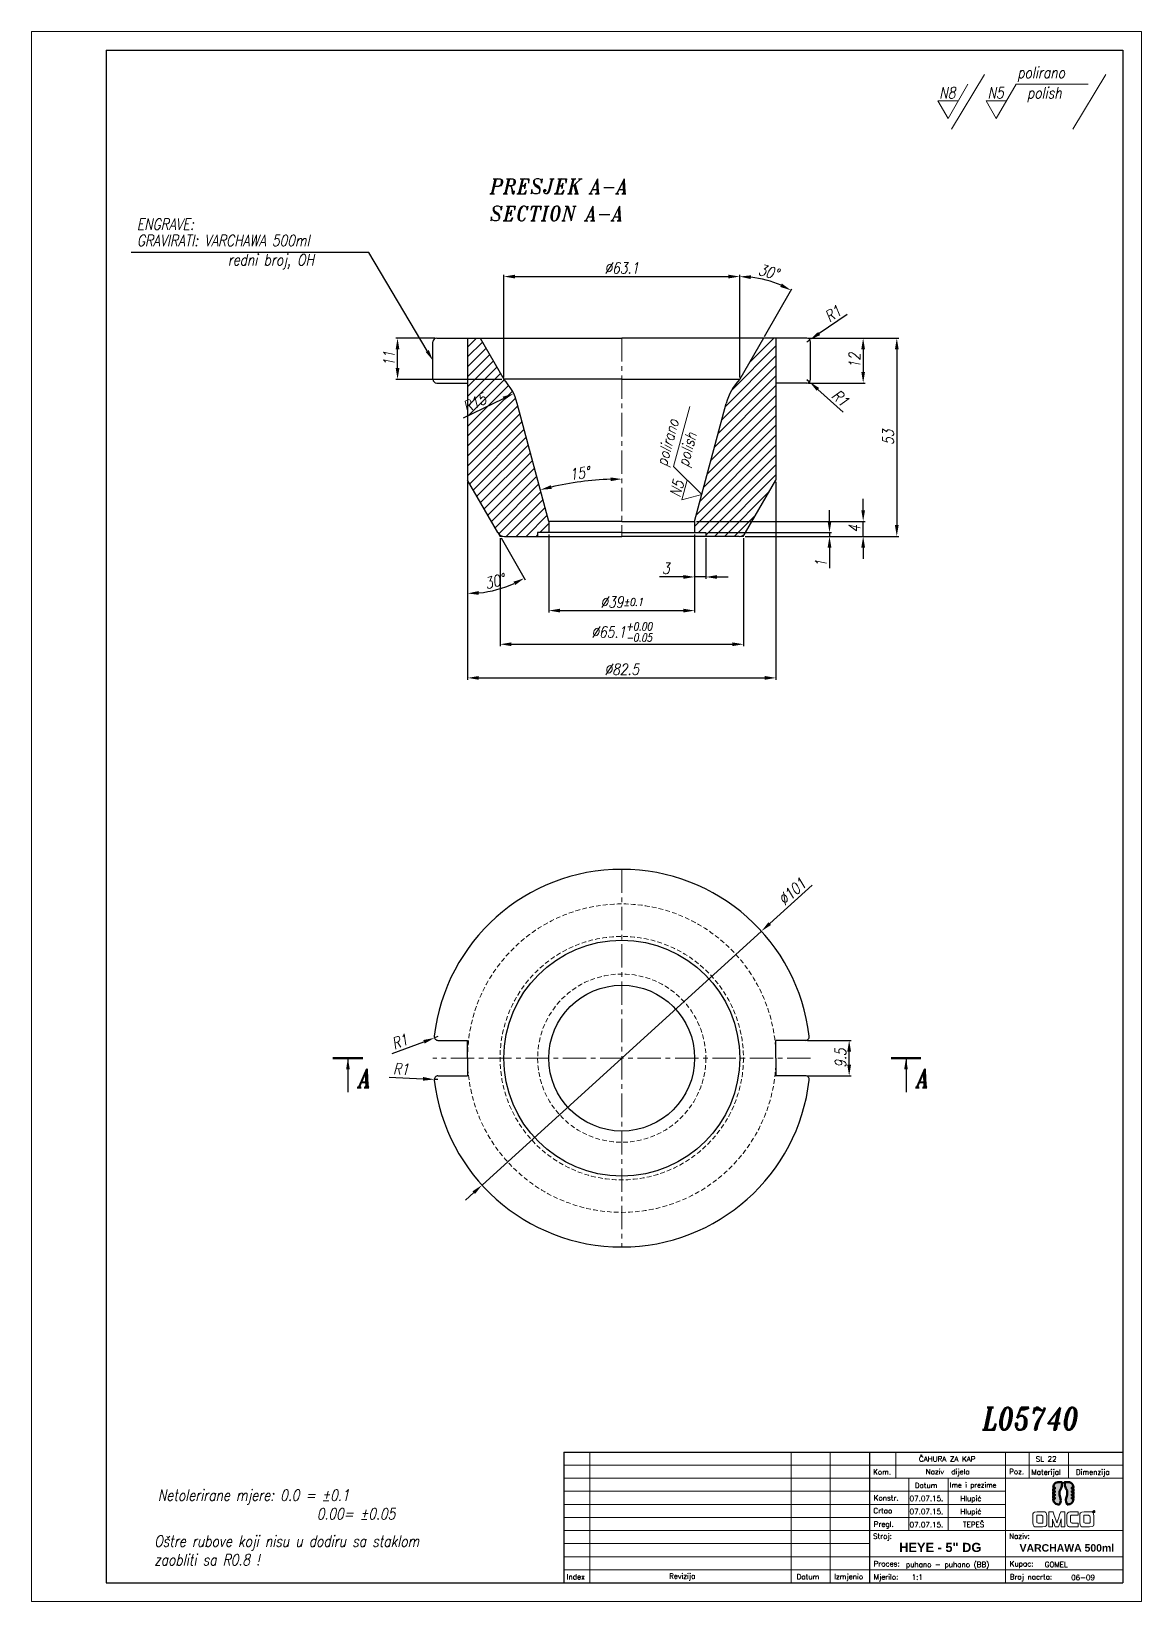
# Model space of a CAD drawing. Extents: x 70 to 367, y 34 to 454.
import ezdxf
from ezdxf import colors
from ezdxf.entities.mleader import LeaderData, LeaderLine
from ezdxf.math import Vec2, Vec3

# ---------------------------------------------------------------- set-up
doc = ezdxf.new("R2010")
doc.units = 0
doc.header["$LTSCALE"] = 5
doc.header["$MEASUREMENT"] = 0
doc.linetypes.add('CENTER', pattern=[2, 1.25, -0.25, 0.25, -0.25])
doc.linetypes.add('HIDDEN', pattern=[0.375, 0.25, -0.125])
doc.layers.get('0').update_dxf_attribs({"linetype": 'CONTINUOUS', "lineweight": 15})
for name, color, linetype, lineweight in [('1', 1, 'CENTER', 15), ('2', 2, 'HIDDEN', 15), ('3', 3, 'CONTINUOUS', 30), ('4', 5, 'CONTINUOUS', 50), ('8', 250, 'CONTINUOUS', 15), ('ENGLISH', 252, 'CONTINUOUS', 18)]:
    doc.layers.add(name, color=color, linetype=linetype, lineweight=lineweight)
doc.styles.add('ITALICT', font='italict', dxfattribs={"width": 0.8, "height": 3})
doc.styles.add('ROMANS', font='romans.shx')
doc.styles.get("Standard").update_dxf_attribs({"font": 'isocp.shx', "height": 3})
doc.dimstyles.get("Standard").update_dxf_attribs({"dimtxt": 3, "dimasz": 3, "dimexe": 0.5, "dimexo": 0.5, "dimgap": 0.8, "dimtad": 1, "dimdsep": 46, "dimtxsty": 'ITALICT', "dimcen": 0, "dimadec": 1, "dimazin": 2, "dimtfac": 1, "dimtmove": 0, "dimatfit": 3, "dimfxl": 1, "dimtolj": 1, "dimtzin": 0, "dimarcsym": 0})

msp = doc.modelspace()

# ---------------------------------------------------------------- texts
at = {"linetype": 'Continuous', "style": 'ITALICT', "width": 0.9}
msp.add_text('PRESJEK A-A', height=4, dxfattribs=at).set_placement((192.563, 410.602))
at = {"style": 'ITALICT', "width": 0.8}
for s, height, p in [('GRAVIRATI: VARCHAWA 500ml ', 3, (98.189, 396.592)), ('redni broj, OH', 3, (122.505, 391.434)), ('A', 5, (157.468, 171.554)), ('A', 5, (306.764, 171.554)), ('L05740', 6, (324.426, 79.957)), ('Netolerirane mjere: 0.0 = %%p0.1', 3, (103.806, 60.996)), ('0.00= %%p0.05', 3, (146.312, 55.996)), ('Oštre rubove koji nisu u dodiru sa staklom', 3, (102.825, 48.692)), ('zaobliti sa R0.8 !', 3, (102.825, 43.692))]:
    msp.add_text(s, height=height, dxfattribs=at).set_placement(p)
at = {"style": 'ROMANS'}
for s, height, p in [('ČAHURA ZA KAP', 1.4, (307.388, 71.464)), ('SL 22', 1.4, (338.625, 71.464)), ('Kom.', 1.4, (295.129, 68.009)), ('Naziv  dijela', 1.4, (309.201, 68.086)), ('Poz.', 1.4, (331.525, 68.111)), ('Materijal', 1.4, (337.458, 67.956)), ('Dimenzija', 1.4, (349.386, 67.959)), ('Datum', 1.4, (306.287, 64.415)), ('Ime i prezime', 1.33, (315.642, 64.547)), ('Crtao', 1.4, (295.205, 57.647)), ('Konstr.', 1.4, (295.298, 61.065)), ('07.07.15.', 1.4, (304.897, 60.904)), ('07.07.15.', 1.4, (304.897, 57.404)), ('Hlupić', 1.4, (318.451, 60.904)), ('Hlupić', 1.4, (318.451, 57.404)), ('Pregl.', 1.4, (295.298, 54.043)), ('07.07.15.', 1.4, (304.897, 53.904)), ('TEPEŠ', 1.4, (319.155, 53.922)), ('Stroj:', 1.4, (295.108, 50.817)), ('Naziv:', 1.4, (331.508, 50.817)), ('Proces:', 1.4, (295.277, 43.439)), ('puhano - puhano (BB)', 1.4, (303.891, 43.251)), ('Kupac:', 1.4, (331.677, 43.439)), ('GOMEL', 1.4, (341.034, 43.251)), ('Index', 1.4, (213.152, 39.97)), ('Revizija', 1.4, (240.554, 40.142)), ('Datum', 1.4, (274.673, 39.982)), ('Izmjenio', 1.4, (284.692, 40.022)), ('Mjerilo:', 1.4, (295.277, 39.939)), ('1:1', 1.4, (305.444, 39.886)), ('Broj nacrta:', 1.4, (331.686, 39.937)), ('06-09', 1.4, (348.097, 39.775))]:
    msp.add_text(s, height=height, dxfattribs=at).set_placement(p)
at = {"attachment_point": 1, "style": 'ROMANS'}
for s, insert, char_height, width in [('{\\fArial|b1|i0|c238|p34;HEYE - 5" DG}', (302.103, 49.746), 2.45, 23.81562), ('{\\fArial|b1|i0|c238|p34;VARCHAWA 500ml}', (334.306, 49.389), 2, 35.15)]:
    msp.add_mtext(s, dxfattribs=dict(at, insert=insert, char_height=char_height, width=width))
at = {"layer": 'ENGLISH', "style": 'ITALICT', "width": 0.8}
msp.add_text('ENGRAVE:', height=3, dxfattribs=at).set_placement((98.184, 400.955))
at = {"layer": 'ENGLISH', "linetype": 'Continuous', "style": 'ITALICT', "width": 0.9}
msp.add_text('SECTION A-A', height=4, dxfattribs=at).set_placement((192.563, 403.321))

# ---------------------------------------------------------------- blocks, each defined once
blk = doc.blocks.new('*D1')
at = {"color": 0, "lineweight": -2, "transparency": 16777216}
for p, q in [((259.43, 378.86), (259.43, 388.95)), ((266.03, 372.4), (273.42, 385.2))]:
    blk.add_line(p, q, dxfattribs=at)
blk.add_arc((259.43, 360.96), 27.48, 66.2571, 83.7429, dxfattribs=at)
at = {"color": 0, "transparency": 16777216}
for points in [[(262.39, 387.78), (262.45, 388.78), (259.43, 388.45)], [(270.72, 386.57), (270.27, 385.68), (273.17, 384.77)]]:
    blk.add_solid(points, dxfattribs=at)
at = {"color": 0, "transparency": 16777216, "insert": (267.13, 389.73), "char_height": 3, "attachment_point": 5, "rotation": 345, "style": 'ITALICT'}
blk.add_mtext('\\A1;30°', dxfattribs=at)
blk = doc.blocks.new('*D2')
at = {"color": 0, "lineweight": -2, "transparency": 16777216}
for p, q in [((196.33, 361.46), (196.33, 388.95)), ((199.33, 388.45), (256.43, 388.45)), ((259.43, 361.46), (259.43, 388.95))]:
    blk.add_line(p, q, dxfattribs=at)
at = {"color": 0, "transparency": 16777216}
for points in [[(199.33, 388.95), (199.33, 387.95), (196.33, 388.45)], [(256.43, 388.95), (256.43, 387.95), (259.43, 388.45)]]:
    blk.add_solid(points, dxfattribs=at)
at = {"color": 0, "transparency": 16777216, "insert": (227.88, 390.75), "char_height": 3, "attachment_point": 5, "style": 'ITALICT'}
blk.add_mtext('\\A1;%%c63.1', dxfattribs=at)
blk = doc.blocks.new('*D3')
at = {"color": 0, "lineweight": -2, "transparency": 16777216}
for p, q in [((277.87, 371.96), (292.96, 371.96)), ((292.46, 368.96), (292.46, 362.96)), ((277.87, 359.96), (292.96, 359.96))]:
    blk.add_line(p, q, dxfattribs=at)
at = {"color": 0, "transparency": 16777216}
for points in [[(291.96, 368.96), (292.96, 368.96), (292.46, 371.96)], [(291.96, 362.96), (292.96, 362.96), (292.46, 359.96)]]:
    blk.add_solid(points, dxfattribs=at)
at = {"color": 0, "transparency": 16777216, "insert": (290.16, 365.96), "char_height": 3, "attachment_point": 5, "rotation": 90, "style": 'ITALICT'}
blk.add_mtext('\\A1;12', dxfattribs=at)
blk = doc.blocks.new('*D4')
at = {"color": 0, "lineweight": -2, "transparency": 16777216}
for p, q in [((283.46, 322.96), (283.46, 325.96)), ((250.88, 319.96), (283.96, 319.96)), ((283.46, 319.96), (283.46, 318.96)), ((260.93, 318.96), (283.96, 318.96)), ((283.46, 315.96), (283.46, 310.45))]:
    blk.add_line(p, q, dxfattribs=at)
at = {"color": 0, "transparency": 16777216}
for points in [[(282.96, 322.96), (283.96, 322.96), (283.46, 319.96)], [(282.96, 315.96), (283.96, 315.96), (283.46, 318.96)]]:
    blk.add_solid(points, dxfattribs=at)
at = {"color": 0, "transparency": 16777216, "insert": (281.16, 311.71), "char_height": 3, "attachment_point": 5, "rotation": 90, "style": 'ITALICT'}
blk.add_mtext('\\A1;1', dxfattribs=at)
blk = doc.blocks.new('*D5')
at = {"color": 0, "lineweight": -2, "transparency": 16777216}
for p, q in [((292.46, 325.96), (292.46, 328.96)), ((247.88, 322.96), (292.96, 322.96)), ((292.46, 318.96), (292.46, 322.96)), ((260.93, 318.96), (292.96, 318.96)), ((292.46, 315.96), (292.46, 312.96))]:
    blk.add_line(p, q, dxfattribs=at)
at = {"color": 0, "transparency": 16777216}
for points in [[(291.96, 325.96), (292.96, 325.96), (292.46, 322.96)], [(291.96, 315.96), (292.96, 315.96), (292.46, 318.96)]]:
    blk.add_solid(points, dxfattribs=at)
at = {"color": 0, "transparency": 16777216, "insert": (290.16, 320.96), "char_height": 3, "attachment_point": 5, "rotation": 90, "style": 'ITALICT'}
blk.add_mtext('\\A1;4', dxfattribs=at)
blk = doc.blocks.new('*D6')
at = {"color": 0, "lineweight": -2, "transparency": 16777216}
for p, q in [((277.87, 371.96), (301.96, 371.96)), ((301.46, 368.96), (301.46, 321.96)), ((260.93, 318.96), (301.96, 318.96))]:
    blk.add_line(p, q, dxfattribs=at)
at = {"color": 0, "transparency": 16777216}
for points in [[(300.96, 368.96), (301.96, 368.96), (301.46, 371.96)], [(300.96, 321.96), (301.96, 321.96), (301.46, 318.96)]]:
    blk.add_solid(points, dxfattribs=at)
at = {"color": 0, "transparency": 16777216, "insert": (299.16, 345.46), "char_height": 3, "attachment_point": 5, "rotation": 90, "style": 'ITALICT'}
blk.add_mtext('\\A1;53', dxfattribs=at)
blk = doc.blocks.new('*D7')
at = {"color": 0, "lineweight": -2, "transparency": 16777216}
for p, q in [((208.38, 319.46), (208.38, 298.6)), ((247.38, 319.46), (247.38, 298.6)), ((211.38, 299.1), (244.38, 299.1))]:
    blk.add_line(p, q, dxfattribs=at)
at = {"color": 0, "transparency": 16777216}
for points in [[(211.38, 299.6), (211.38, 298.6), (208.38, 299.1)], [(244.38, 299.6), (244.38, 298.6), (247.38, 299.1)]]:
    blk.add_solid(points, dxfattribs=at)
at = {"color": 0, "transparency": 16777216, "insert": (227.88, 301.4), "char_height": 3, "attachment_point": 5, "style": 'ITALICT'}
blk.add_mtext('\\A1;%%c39{}{\\H0.71x;\\C3;%%p0.1}', dxfattribs=at)
blk = doc.blocks.new('*D8')
at = {"color": 0, "lineweight": -2, "transparency": 16777216}
for p, q in [((195.33, 318.46), (195.33, 289.6)), ((260.43, 318.46), (260.43, 289.6)), ((198.33, 290.1), (257.43, 290.1))]:
    blk.add_line(p, q, dxfattribs=at)
at = {"color": 0, "transparency": 16777216}
for points in [[(198.33, 290.6), (198.33, 289.6), (195.33, 290.1)], [(257.43, 290.6), (257.43, 289.6), (260.43, 290.1)]]:
    blk.add_solid(points, dxfattribs=at)
at = {"color": 0, "transparency": 16777216, "insert": (227.88, 293.38), "char_height": 3, "attachment_point": 5, "style": 'ITALICT'}
blk.add_mtext('\\A1;%%c65.1{}{\\H0.71x;\\C3;\\S+0.00^ -0.05;}', dxfattribs=at)
blk = doc.blocks.new('*D9')
at = {"color": 0, "lineweight": -2, "transparency": 16777216}
for p, q in [((177.88, 371.96), (167.4, 371.96)), ((167.9, 363.96), (167.9, 368.96)), ((195.83, 360.96), (167.4, 360.96))]:
    blk.add_line(p, q, dxfattribs=at)
at = {"color": 0, "transparency": 16777216}
for points in [[(167.4, 368.96), (168.4, 368.96), (167.9, 371.96)], [(167.4, 363.96), (168.4, 363.96), (167.9, 360.96)]]:
    blk.add_solid(points, dxfattribs=at)
at = {"color": 0, "transparency": 16777216, "insert": (165.6, 366.46), "char_height": 3, "attachment_point": 5, "rotation": 90, "style": 'ITALICT'}
blk.add_mtext('\\A1;11', dxfattribs=at)
blk = doc.blocks.new('*D10')
at = {"color": 0, "lineweight": -2, "transparency": 16777216}
for p, q in [((277.6, 184.14), (289.22, 184.14)), ((288.72, 177.64), (288.72, 181.14)), ((277.54, 174.64), (289.22, 174.64))]:
    blk.add_line(p, q, dxfattribs=at)
at = {"color": 0, "transparency": 16777216}
for points in [[(288.22, 181.14), (289.22, 181.14), (288.72, 184.14)], [(288.22, 177.64), (289.22, 177.64), (288.72, 174.64)]]:
    blk.add_solid(points, dxfattribs=at)
at = {"color": 0, "transparency": 16777216, "insert": (286.42, 179.39), "char_height": 3, "attachment_point": 5, "rotation": 90, "style": 'ITALICT'}
blk.add_mtext('\\A1;9.5', dxfattribs=at)
blk = doc.blocks.new('*D11')
at = {"color": 0, "lineweight": -2, "transparency": 16777216}
for p, q in [((186.63, 333.53), (186.63, 280.6)), ((269.13, 333.53), (269.13, 280.6)), ((189.63, 281.1), (266.13, 281.1))]:
    blk.add_line(p, q, dxfattribs=at)
at = {"color": 0, "transparency": 16777216}
for points in [[(189.63, 281.6), (189.63, 280.6), (186.63, 281.1)], [(266.13, 281.6), (266.13, 280.6), (269.13, 281.1)]]:
    blk.add_solid(points, dxfattribs=at)
at = {"color": 0, "transparency": 16777216, "insert": (227.88, 283.4), "char_height": 3, "attachment_point": 5, "style": 'ITALICT'}
blk.add_mtext('\\A1;%%c82.5', dxfattribs=at)
blk = doc.blocks.new('*D12')
at = {"color": 0, "lineweight": -2, "transparency": 16777216}
for p, q in [((165.67, 174.34), (174.72, 173.86)), ((178.71, 173.64), (177.71, 173.7))]:
    blk.add_line(p, q, dxfattribs=at)
at = {"color": 0, "transparency": 16777216}
blk.add_solid([(174.74, 174.36), (174.69, 173.36), (177.71, 173.7)], dxfattribs=at)
at = {"color": 0, "transparency": 16777216, "insert": (168.82, 176.48), "char_height": 3, "attachment_point": 5, "rotation": 356.9253, "style": 'ITALICT'}
blk.add_mtext('\\A1;R1', dxfattribs=at)
blk = doc.blocks.new('*D13')
at = {"color": 0, "lineweight": -2, "transparency": 16777216}
for p, q in [((178.71, 185.14), (177.77, 184.8)), ((166.46, 180.63), (174.96, 183.76))]:
    blk.add_line(p, q, dxfattribs=at)
at = {"color": 0, "transparency": 16777216}
blk.add_solid([(174.78, 184.23), (175.13, 183.29), (177.77, 184.8)], dxfattribs=at)
at = {"color": 0, "transparency": 16777216, "insert": (168.51, 183.83), "char_height": 3, "attachment_point": 5, "rotation": 20.2292, "style": 'ITALICT'}
blk.add_mtext('\\A1;R1', dxfattribs=at)
blk = doc.blocks.new('*D14')
at = {"color": 0, "lineweight": -2, "transparency": 16777216}
for p, q in [((278.78, 225.65), (267.47, 215.37)), ((190.5, 145.43), (265.25, 213.36)), ((188.28, 143.41), (186.06, 141.39))]:
    blk.add_line(p, q, dxfattribs=at)
at = {"color": 0, "transparency": 16777216}
for points in [[(267.13, 215.74), (267.8, 215), (265.25, 213.36)], [(187.95, 143.78), (188.62, 143.04), (190.5, 145.43)]]:
    blk.add_solid(points, dxfattribs=at)
at = {"color": 0, "transparency": 16777216, "insert": (273.47, 223.93), "char_height": 3, "attachment_point": 5, "rotation": 42.2668, "style": 'ITALICT'}
blk.add_mtext('\\A1;∅101', dxfattribs=at)
blk = doc.blocks.new('*D15')
at = {"color": 0, "lineweight": -2, "transparency": 16777216}
for p, q in [((186.63, 333.53), (186.63, 303.19)), ((195.58, 318.53), (202.05, 307.32))]:
    blk.add_line(p, q, dxfattribs=at)
blk.add_arc((186.63, 334.03), 30.35, 275.6663, 294.3337, dxfattribs=at)
at = {"color": 0, "transparency": 16777216}
for points in [[(198.9, 306.83), (199.36, 305.94), (201.8, 307.75)], [(189.65, 303.33), (189.6, 304.33), (186.63, 303.69)]]:
    blk.add_solid(points, dxfattribs=at)
at = {"color": 0, "transparency": 16777216, "insert": (193.89, 306.94), "char_height": 3, "attachment_point": 5, "rotation": 15, "style": 'ITALICT'}
blk.add_mtext('\\A1;30°', dxfattribs=at)
blk = doc.blocks.new('*D16')
at = {"color": 0, "lineweight": -2, "transparency": 16777216}
for p, q in [((277.38, 360.96), (278.12, 360.29)), ((287.07, 352.21), (280.35, 358.28))]:
    blk.add_line(p, q, dxfattribs=at)
at = {"color": 0, "transparency": 16777216}
blk.add_solid([(280.68, 358.65), (280.01, 357.91), (278.12, 360.29)], dxfattribs=at)
at = {"color": 0, "transparency": 16777216, "insert": (286.36, 355.95), "char_height": 3, "attachment_point": 5, "rotation": 317.9257, "style": 'ITALICT'}
blk.add_mtext('\\A1;R1', dxfattribs=at)
blk = doc.blocks.new('*D17')
at = {"color": 0, "lineweight": -2, "transparency": 16777216}
for p, q in [((288.17, 378.31), (280.68, 373.22)), ((277.38, 370.96), (278.2, 371.53))]:
    blk.add_line(p, q, dxfattribs=at)
at = {"color": 0, "transparency": 16777216}
blk.add_solid([(280.4, 373.63), (280.96, 372.8), (278.2, 371.53)], dxfattribs=at)
at = {"color": 0, "transparency": 16777216, "insert": (284.37, 378.51), "char_height": 3, "attachment_point": 5, "rotation": 34.2608, "style": 'ITALICT'}
blk.add_mtext('\\A1;R1', dxfattribs=at)
blk = doc.blocks.new('*D18')
at = {"color": 0, "lineweight": -2, "transparency": 16777216}
for p, q in [((247.38, 319.46), (247.38, 307.6)), ((250.38, 318.46), (250.38, 307.6)), ((244.38, 308.1), (237.95, 308.1)), ((250.38, 308.1), (247.38, 308.1)), ((253.38, 308.1), (256.38, 308.1))]:
    blk.add_line(p, q, dxfattribs=at)
at = {"color": 0, "transparency": 16777216}
for points in [[(244.38, 308.6), (244.38, 307.6), (247.38, 308.1)], [(253.38, 308.6), (253.38, 307.6), (250.38, 308.1)]]:
    blk.add_solid(points, dxfattribs=at)
at = {"color": 0, "transparency": 16777216, "insert": (239.66, 310.4), "char_height": 3, "attachment_point": 5, "style": 'ITALICT'}
blk.add_mtext('\\A1;3', dxfattribs=at)
blk = doc.blocks.new('*D19')
at = {"color": 0, "lineweight": -2, "transparency": 16777216}
blk.add_arc((227.88, 250.06), 84.22, 92.0411, 102.9335, dxfattribs=at)
at = {"color": 0, "transparency": 16777216}
for points in [[(209.15, 331.66), (208.91, 332.63), (206.11, 331.42)], [(224.87, 334.72), (224.89, 333.72), (227.88, 334.28)]]:
    blk.add_solid(points, dxfattribs=at)
at = {"color": 0, "transparency": 16777216, "insert": (216.6, 335.84), "char_height": 3, "attachment_point": 5, "rotation": 7.4873, "style": 'ITALICT'}
blk.add_mtext('\\A1;15°', dxfattribs=at)
blk = doc.blocks.new('A$C0FD72C1E')
for p, q in [((8.79, 14.65), (0, 0)), ((41.25, 14.65), (32.45, 0)), ((4.36, 12.08), (-0.96, 2.86)), ((17.26, 12.08), (11.94, 2.86)), ((17.26, 12.08), (36.56, 12.08)), ((-3.7, 7.62), (-0.96, 2.86)), ((1.79, 7.62), (-3.7, 7.62)), ((9.19, 7.62), (11.94, 2.86)), ((14.69, 7.62), (9.19, 7.62))]:
    blk.add_line(p, q)
at = {"style": 'ITALICT', "width": 0.8}
for s, p in [('polirano', (17.55, 13.67)), ('N8', (-3.32, 8.24)), ('N5', (9.58, 8.24))]:
    blk.add_text(s, height=3, dxfattribs=at).set_placement(p)
at = {"layer": 'ENGLISH', "style": 'ITALICT', "width": 0.8}
blk.add_text('polish', height=3, dxfattribs=at).set_placement((20.16, 8.23))
blk = doc.blocks.new('A$C06FE1C3C')
for p, q in [((-9.22, 5.32), (-9.22, 21.93)), ((-9.22, 5.32), (0, 0)), ((-4.76, 2.75), (-4.76, -2.75)), ((-4.76, -2.75), (0, 0))]:
    blk.add_line(p, q)
at = {"style": 'ITALICT', "width": 0.8}
for s, p in [('polirano', (-11.02, 4.68)), ('N5', (-5.38, -2.36))]:
    blk.add_text(s, height=3, rotation=90, dxfattribs=at).set_placement(p)
at = {"layer": 'ENGLISH', "style": 'ITALICT', "width": 0.8}
blk.add_text('polish', height=3, rotation=90, dxfattribs=at).set_placement((-5.45, 6.02))
blk = doc.blocks.new('*D23')
at = {"color": 0, "lineweight": -2, "transparency": 16777216}
blk.add_line((185.52, 350.67), (196.25, 355.86), dxfattribs=at)
at = {"color": 0, "transparency": 16777216}
blk.add_solid([(196.03, 356.31), (196.47, 355.41), (198.95, 357.16)], dxfattribs=at)
at = {"color": 0, "transparency": 16777216, "insert": (188.54, 354.68), "char_height": 3, "attachment_point": 5, "rotation": 25.7952, "style": 'ITALICT'}
blk.add_mtext('\\A1;R15', dxfattribs=at)

# ---------------------------------------------------------------- dimensions: what is measured, and where the dimension line sits
dim = msp.add_linear_dim(base=(259.426, 388.448), p1=(196.326, 360.964), p2=(259.426, 360.964), text='%%c<>', dimstyle='Standard')
dim.commit()
dim.dimension.update_dxf_attribs({"geometry": '*D2', "text_midpoint": (227.876, 388.448), "dimtype": 160})
for base, line1, line2, picture, middle in [((268.826, 386.79), ((259.426, 360.964), (259.426, 378.36)), ((265.777, 371.964), (259.426, 360.964)), '*D1', (267.135, 389.733)), ((191.896, 304.146), ((195.326, 318.964), (194.749, 319.964)), ((186.626, 371.964), (186.626, 334.032)), '*D15', (193.885, 306.941)), ((220.548, 333.959), ((208.376, 322.964), (200.27, 353.27)), ((227.876, 371.964), (227.876, 318.964)), '*D19', (216.602, 335.84))]:
    dim = msp.add_angular_dim_2l(base=base, line1=line1, line2=line2, dimstyle='Standard')
    dim.commit()
    dim.dimension.update_dxf_attribs({"geometry": picture, "text_midpoint": middle})
for center, mpoint, picture, middle in [((277.376, 370.964), (278.202, 371.527), '*D17', (284.37, 378.51)), ((277.376, 360.964), (278.118, 360.293), '*D16', (286.361, 355.951)), ((178.711, 185.141), (177.773, 184.796), '*D13', (168.506, 183.832)), ((178.711, 173.641), (177.712, 173.695), '*D12', (168.82, 176.476))]:
    dim = msp.add_radius_dim(center=center, mpoint=mpoint, dimstyle='Standard')
    dim.commit()
    dim.dimension.update_dxf_attribs({"geometry": picture, "text_midpoint": middle})
for base, p1, p2, picture, middle in [((167.905, 371.964), (196.326, 360.964), (178.38, 371.964), '*D9', (165.605, 366.464)), ((292.455, 359.964), (277.372, 371.964), (277.372, 359.964), '*D3', (290.155, 365.964)), ((288.723, 184.141), (277.041, 174.641), (277.103, 184.141), '*D10', (286.423, 179.391))]:
    dim = msp.add_linear_dim(base=base, p1=p1, p2=p2, angle=90, dimstyle='Standard')
    dim.commit()
    dim.dimension.update_dxf_attribs({"geometry": picture, "text_midpoint": middle})
dim = msp.add_linear_dim(base=(301.455, 318.964), p1=(277.372, 371.964), p2=(260.426, 318.964), angle=90, dimstyle='Standard')
dim.commit()
dim.dimension.update_dxf_attribs({"geometry": '*D6', "text_midpoint": (301.455, 345.464), "dimtype": 160})
dim = msp.add_radius_dim(center=(185.447, 350.637), mpoint=(198.952, 357.164), dimstyle='Standard')
dim.commit()
dim.dimension.update_dxf_attribs({"geometry": '*D23', "text_midpoint": (189.537, 352.613), "dimtype": 164})
dim = msp.add_linear_dim(base=(269.126, 281.098), p1=(186.626, 334.032), p2=(269.126, 334.032), dimstyle='Standard', override={"dimpost": '%%c<>', "dimtmove": 0})
dim.commit()
dim.dimension.update_dxf_attribs({"geometry": '*D11', "text_midpoint": (227.876, 281.098), "dimtype": 160})
dim = msp.add_linear_dim(base=(292.455, 322.964), p1=(260.426, 318.964), p2=(247.376, 322.964), angle=90, dimstyle='Standard', override={"dimtmove": 0})
dim.commit()
dim.dimension.update_dxf_attribs({"geometry": '*D5', "text_midpoint": (290.155, 320.964)})
dim = msp.add_linear_dim(base=(283.455, 318.964), p1=(250.376, 319.964), p2=(260.426, 318.964), angle=90, dimstyle='Standard', override={"dimtmove": 0})
dim.commit()
dim.dimension.update_dxf_attribs({"geometry": '*D4', "text_midpoint": (283.455, 311.706), "dimtype": 160})
dim = msp.add_linear_dim(base=(247.376, 299.098), p1=(208.376, 319.964), p2=(247.376, 319.964), text='%%c<>{}{\\H0.71x;\\C3;%%p0.1}', dimstyle='Standard', override={"dimtp": 0.1, "dimtm": 0.1, "dimtdec": 1, "dimtmove": 0, "dimtzin": 0})
dim.commit()
dim.dimension.update_dxf_attribs({"geometry": '*D7', "text_midpoint": (227.876, 301.398)})
dim = msp.add_linear_dim(base=(250.376, 308.098), p1=(247.376, 319.964), p2=(250.376, 318.964), dimstyle='Standard')
dim.commit()
dim.dimension.update_dxf_attribs({"geometry": '*D18', "text_midpoint": (239.662, 308.098), "dimtype": 160})
dim = msp.add_linear_dim(base=(260.426, 290.098), p1=(195.326, 318.964), p2=(260.426, 318.964), text='%%c<>{}{\\H0.71x;\\C3;\\S+0.00^ -0.05;}', dimstyle='Standard', override={"dimtp": 0, "dimtm": 0.05, "dimtdec": 2, "dimtmove": 0, "dimtzin": 0})
dim.commit()
dim.dimension.update_dxf_attribs({"geometry": '*D8', "text_midpoint": (227.876, 290.098), "dimtype": 160})
dim = msp.add_diameter_dim_2p(p1=(190.505, 145.426), p2=(265.247, 213.357), dimstyle='Standard')
dim.commit()
dim.dimension.update_dxf_attribs({"geometry": '*D14', "text_midpoint": (275.013, 222.233), "dimtype": 163})

# ---------------------------------------------------------------- hatches: boundary and pattern name
at = {"layer": '4'}
h = msp.add_hatch(color=142, dxfattribs=at)
edge = h.paths.add_edge_path()
edge.add_spline(control_points=[(343.291, 61.471), (343.291, 61.471), (343.291, 61.471), (343.291, 61.471), (343.291, 61.471), (343.447, 60.093), (344.665, 60.022), (344.845, 60.022), (344.845, 60.022), (344.845, 60.022), (344.98, 60.022), (344.98, 60.022), (344.98, 60.022), (345.619, 60.941), (344.975, 62.282), (344.975, 63.24), (344.975, 63.24), (344.975, 63.992), (345.638, 64.194), (345.71, 65.999), (345.71, 65.999), (344.946, 65.999), (344.946, 65.999), (344.946, 65.999), (343.656, 65.999), (343.362, 65.004), (343.294, 64.549)], knot_values=[0.8095238, 0.8095238, 0.8095238, 0.8095238, 0.8095238, 0.8095238, 0.8095238, 0.8095238, 0.8571429, 0.8571429, 0.8571429, 0.8571429, 0.9047619, 0.9047619, 0.9047619, 0.9047619, 0.952381, 0.952381, 0.952381, 0.952381, 1, 1, 1, 1.047619, 1.047619, 1.047619, 1.047619, 1.0952381, 1.0952381, 1.0952381, 1.0952381], degree=3, periodic=0)
edge.add_spline(control_points=[(343.294, 64.549), (343.294, 64.549), (343.732, 64.549), (343.732, 64.549)], knot_values=[0.0952381, 0.0952381, 0.0952381, 0.0952381, 0.1428571, 0.1428571, 0.1428571, 0.1428571], degree=3, periodic=0)
edge.add_spline(control_points=[(343.732, 64.549), (343.732, 64.549), (343.732, 64.549), (343.732, 64.549), (343.732, 64.549), (343.732, 64.549), (343.732, 64.183), (343.732, 64.183)], knot_values=[0.1428571, 0.1428571, 0.1428571, 0.1428571, 0.1428571, 0.1428571, 0.1428571, 0.1428571, 0.1904762, 0.1904762, 0.1904762, 0.1904762], degree=3, periodic=0)
edge.add_spline(control_points=[(343.732, 64.183), (343.732, 64.183), (343.732, 64.183), (343.732, 64.183), (343.732, 64.183), (343.732, 64.183), (343.274, 64.183), (343.274, 64.183)], knot_values=[0.1904762, 0.1904762, 0.1904762, 0.1904762, 0.1904762, 0.1904762, 0.1904762, 0.1904762, 0.2380952, 0.2380952, 0.2380952, 0.2380952], degree=3, periodic=0)
edge.add_spline(control_points=[(343.274, 64.183), (343.274, 64.183), (343.274, 64.183), (343.274, 64.183), (343.274, 64.183), (343.274, 64.183), (343.274, 63.645), (343.274, 63.645)], knot_values=[0.2380952, 0.2380952, 0.2380952, 0.2380952, 0.2380952, 0.2380952, 0.2380952, 0.2380952, 0.2857143, 0.2857143, 0.2857143, 0.2857143], degree=3, periodic=0)
edge.add_spline(control_points=[(343.274, 63.645), (343.274, 63.645), (343.274, 63.645), (343.274, 63.645), (343.274, 63.645), (343.274, 63.645), (343.732, 63.645), (343.732, 63.645)], knot_values=[0.2857143, 0.2857143, 0.2857143, 0.2857143, 0.2857143, 0.2857143, 0.2857143, 0.2857143, 0.3333333, 0.3333333, 0.3333333, 0.3333333], degree=3, periodic=0)
edge.add_spline(control_points=[(343.732, 63.645), (343.732, 63.645), (343.732, 63.645), (343.732, 63.645), (343.732, 63.645), (343.732, 63.645), (343.732, 63.279), (343.732, 63.279)], knot_values=[0.3333333, 0.3333333, 0.3333333, 0.3333333, 0.3333333, 0.3333333, 0.3333333, 0.3333333, 0.3809524, 0.3809524, 0.3809524, 0.3809524], degree=3, periodic=0)
edge.add_spline(control_points=[(343.732, 63.279), (343.732, 63.279), (343.732, 63.279), (343.732, 63.279), (343.732, 63.279), (343.732, 63.279), (343.274, 63.279), (343.274, 63.279)], knot_values=[0.3809524, 0.3809524, 0.3809524, 0.3809524, 0.3809524, 0.3809524, 0.3809524, 0.3809524, 0.4285714, 0.4285714, 0.4285714, 0.4285714], degree=3, periodic=0)
edge.add_spline(control_points=[(343.274, 63.279), (343.274, 63.279), (343.274, 63.279), (343.274, 63.279), (343.274, 63.279), (343.274, 63.279), (343.274, 62.741), (343.274, 62.741)], knot_values=[0.4285714, 0.4285714, 0.4285714, 0.4285714, 0.4285714, 0.4285714, 0.4285714, 0.4285714, 0.4761905, 0.4761905, 0.4761905, 0.4761905], degree=3, periodic=0)
edge.add_spline(control_points=[(343.274, 62.741), (343.274, 62.741), (343.274, 62.741), (343.274, 62.741), (343.274, 62.741), (343.274, 62.741), (343.732, 62.741), (343.732, 62.741)], knot_values=[0.4761905, 0.4761905, 0.4761905, 0.4761905, 0.4761905, 0.4761905, 0.4761905, 0.4761905, 0.5238095, 0.5238095, 0.5238095, 0.5238095], degree=3, periodic=0)
edge.add_spline(control_points=[(343.732, 62.741), (343.732, 62.741), (343.732, 62.741), (343.732, 62.741), (343.732, 62.741), (343.732, 62.741), (343.732, 62.375), (343.732, 62.375)], knot_values=[0.5238095, 0.5238095, 0.5238095, 0.5238095, 0.5238095, 0.5238095, 0.5238095, 0.5238095, 0.5714286, 0.5714286, 0.5714286, 0.5714286], degree=3, periodic=0)
edge.add_spline(control_points=[(343.732, 62.375), (343.732, 62.375), (343.732, 62.375), (343.732, 62.375), (343.732, 62.375), (343.732, 62.375), (343.274, 62.375), (343.274, 62.375)], knot_values=[0.5714286, 0.5714286, 0.5714286, 0.5714286, 0.5714286, 0.5714286, 0.5714286, 0.5714286, 0.6190476, 0.6190476, 0.6190476, 0.6190476], degree=3, periodic=0)
edge.add_spline(control_points=[(343.274, 62.375), (343.274, 62.375), (343.274, 62.375), (343.274, 62.375), (343.274, 62.375), (343.274, 62.375), (343.274, 61.837), (343.274, 61.837)], knot_values=[0.6190476, 0.6190476, 0.6190476, 0.6190476, 0.6190476, 0.6190476, 0.6190476, 0.6190476, 0.6666667, 0.6666667, 0.6666667, 0.6666667], degree=3, periodic=0)
edge.add_spline(control_points=[(343.274, 61.837), (343.274, 61.837), (343.274, 61.837), (343.274, 61.837), (343.274, 61.837), (343.274, 61.837), (343.732, 61.837), (343.732, 61.837)], knot_values=[0.6666667, 0.6666667, 0.6666667, 0.6666667, 0.6666667, 0.6666667, 0.6666667, 0.6666667, 0.7142857, 0.7142857, 0.7142857, 0.7142857], degree=3, periodic=0)
edge.add_spline(control_points=[(343.732, 61.837), (343.732, 61.837), (343.732, 61.837), (343.732, 61.837), (343.732, 61.837), (343.732, 61.837), (343.732, 61.471), (343.732, 61.471)], knot_values=[0.7142857, 0.7142857, 0.7142857, 0.7142857, 0.7142857, 0.7142857, 0.7142857, 0.7142857, 0.7619048, 0.7619048, 0.7619048, 0.7619048], degree=3, periodic=0)
edge.add_spline(control_points=[(343.732, 61.471), (343.732, 61.471), (343.732, 61.471), (343.732, 61.471), (343.732, 61.471), (343.732, 61.471), (343.291, 61.471), (343.291, 61.471)], knot_values=[0.7619048, 0.7619048, 0.7619048, 0.7619048, 0.7619048, 0.7619048, 0.7619048, 0.7619048, 0.8095238, 0.8095238, 0.8095238, 0.8095238], degree=3, periodic=0)
h = msp.add_hatch(color=253, dxfattribs=at)
edge = h.paths.add_edge_path()
edge.add_spline(control_points=[(348.308, 62.741), (348.308, 62.741), (348.308, 62.741), (348.308, 62.741), (348.308, 62.741), (348.308, 62.741), (348.766, 62.741), (348.766, 62.741)], knot_values=[0.2380952, 0.2380952, 0.2380952, 0.2380952, 0.2380952, 0.2380952, 0.2380952, 0.2380952, 0.2857143, 0.2857143, 0.2857143, 0.2857143], degree=3, periodic=0)
edge.add_spline(control_points=[(348.766, 62.741), (348.766, 62.741), (348.766, 62.741), (348.766, 62.741), (348.766, 62.741), (348.766, 62.741), (348.766, 63.279), (348.766, 63.279)], knot_values=[0.2857143, 0.2857143, 0.2857143, 0.2857143, 0.2857143, 0.2857143, 0.2857143, 0.2857143, 0.3333333, 0.3333333, 0.3333333, 0.3333333], degree=3, periodic=0)
edge.add_spline(control_points=[(348.766, 63.279), (348.766, 63.279), (348.766, 63.279), (348.766, 63.279), (348.766, 63.279), (348.766, 63.279), (348.308, 63.279), (348.308, 63.279)], knot_values=[0.3333333, 0.3333333, 0.3333333, 0.3333333, 0.3333333, 0.3333333, 0.3333333, 0.3333333, 0.3809524, 0.3809524, 0.3809524, 0.3809524], degree=3, periodic=0)
edge.add_spline(control_points=[(348.308, 63.279), (348.308, 63.279), (348.308, 63.279), (348.308, 63.279), (348.308, 63.279), (348.308, 63.279), (348.308, 63.645), (348.308, 63.645)], knot_values=[0.3809524, 0.3809524, 0.3809524, 0.3809524, 0.3809524, 0.3809524, 0.3809524, 0.3809524, 0.4285714, 0.4285714, 0.4285714, 0.4285714], degree=3, periodic=0)
edge.add_spline(control_points=[(348.308, 63.645), (348.308, 63.645), (348.308, 63.645), (348.308, 63.645), (348.308, 63.645), (348.308, 63.645), (348.766, 63.645), (348.766, 63.645)], knot_values=[0.4285714, 0.4285714, 0.4285714, 0.4285714, 0.4285714, 0.4285714, 0.4285714, 0.4285714, 0.4761905, 0.4761905, 0.4761905, 0.4761905], degree=3, periodic=0)
edge.add_spline(control_points=[(348.766, 63.645), (348.766, 63.645), (348.766, 63.645), (348.766, 63.645), (348.766, 63.645), (348.766, 63.645), (348.766, 64.183), (348.766, 64.183)], knot_values=[0.4761905, 0.4761905, 0.4761905, 0.4761905, 0.4761905, 0.4761905, 0.4761905, 0.4761905, 0.5238095, 0.5238095, 0.5238095, 0.5238095], degree=3, periodic=0)
edge.add_spline(control_points=[(348.766, 64.183), (348.766, 64.183), (348.766, 64.183), (348.766, 64.183), (348.766, 64.183), (348.766, 64.183), (348.308, 64.183), (348.308, 64.183)], knot_values=[0.5238095, 0.5238095, 0.5238095, 0.5238095, 0.5238095, 0.5238095, 0.5238095, 0.5238095, 0.5714286, 0.5714286, 0.5714286, 0.5714286], degree=3, periodic=0)
edge.add_spline(control_points=[(348.308, 64.183), (348.308, 64.183), (348.308, 64.183), (348.308, 64.183), (348.308, 64.183), (348.308, 64.183), (348.308, 64.549), (348.308, 64.549)], knot_values=[0.5714286, 0.5714286, 0.5714286, 0.5714286, 0.5714286, 0.5714286, 0.5714286, 0.5714286, 0.6190476, 0.6190476, 0.6190476, 0.6190476], degree=3, periodic=0)
edge.add_spline(control_points=[(348.308, 64.549), (348.308, 64.549), (348.308, 64.549), (348.308, 64.549), (348.308, 64.549), (348.308, 64.549), (348.748, 64.549), (348.748, 64.549)], knot_values=[0.6190476, 0.6190476, 0.6190476, 0.6190476, 0.6190476, 0.6190476, 0.6190476, 0.6190476, 0.6666667, 0.6666667, 0.6666667, 0.6666667], degree=3, periodic=0)
edge.add_spline(control_points=[(348.748, 64.549), (348.748, 64.549), (348.748, 64.549), (348.748, 64.549), (348.748, 64.549), (348.587, 65.919), (347.375, 65.999), (347.195, 65.999), (347.195, 65.999), (347.195, 65.999), (346.33, 65.999), (346.33, 65.999)], knot_values=[0.6666667, 0.6666667, 0.6666667, 0.6666667, 0.6666667, 0.6666667, 0.6666667, 0.6666667, 0.7142857, 0.7142857, 0.7142857, 0.7142857, 0.7619048, 0.7619048, 0.7619048, 0.7619048], degree=3, periodic=0)
edge.add_spline(control_points=[(346.33, 65.999), (346.33, 65.999), (346.33, 65.999), (346.33, 65.999), (346.33, 65.999), (346.402, 64.194), (347.065, 63.992), (347.065, 63.24), (347.065, 63.24), (347.065, 62.282), (346.421, 60.941), (347.06, 60.022), (347.06, 60.022), (347.06, 60.022), (347.104, 60.022), (347.104, 60.022), (347.104, 60.022), (348.394, 60.022), (348.682, 61.017), (348.747, 61.471), (348.747, 61.471), (348.747, 61.471), (348.747, 61.471), (348.747, 61.471)], knot_values=[0.7619048, 0.7619048, 0.7619048, 0.7619048, 0.7619048, 0.7619048, 0.7619048, 0.7619048, 0.8095238, 0.8095238, 0.8095238, 0.8095238, 0.8571429, 0.8571429, 0.8571429, 0.8571429, 0.9047619, 0.9047619, 0.9047619, 0.9047619, 0.952381, 0.952381, 0.952381, 0.952381, 0.952381, 0.952381, 0.952381, 0.952381], degree=3, periodic=0)
edge.add_spline(control_points=[(348.747, 61.471), (348.747, 61.471), (348.308, 61.471), (348.308, 61.471), (348.308, 61.471), (348.308, 61.837), (348.308, 61.837)], knot_values=[0.952381, 0.952381, 0.952381, 0.952381, 1, 1, 1, 1.047619, 1.047619, 1.047619, 1.047619], degree=3, periodic=0)
edge.add_spline(control_points=[(348.308, 61.837), (348.308, 61.837), (348.308, 61.837), (348.308, 61.837), (348.308, 61.837), (348.308, 61.837), (348.766, 61.837), (348.766, 61.837)], knot_values=[0.047619, 0.047619, 0.047619, 0.047619, 0.047619, 0.047619, 0.047619, 0.047619, 0.0952381, 0.0952381, 0.0952381, 0.0952381], degree=3, periodic=0)
edge.add_spline(control_points=[(348.766, 61.837), (348.766, 61.837), (348.766, 61.837), (348.766, 61.837), (348.766, 61.837), (348.766, 61.837), (348.766, 62.375), (348.766, 62.375)], knot_values=[0.0952381, 0.0952381, 0.0952381, 0.0952381, 0.0952381, 0.0952381, 0.0952381, 0.0952381, 0.1428571, 0.1428571, 0.1428571, 0.1428571], degree=3, periodic=0)
edge.add_spline(control_points=[(348.766, 62.375), (348.766, 62.375), (348.766, 62.375), (348.766, 62.375), (348.766, 62.375), (348.766, 62.375), (348.308, 62.375), (348.308, 62.375)], knot_values=[0.1428571, 0.1428571, 0.1428571, 0.1428571, 0.1428571, 0.1428571, 0.1428571, 0.1428571, 0.1904762, 0.1904762, 0.1904762, 0.1904762], degree=3, periodic=0)
edge.add_spline(control_points=[(348.308, 62.375), (348.308, 62.375), (348.308, 62.375), (348.308, 62.375), (348.308, 62.375), (348.308, 62.375), (348.308, 62.741), (348.308, 62.741)], knot_values=[0.1904762, 0.1904762, 0.1904762, 0.1904762, 0.1904762, 0.1904762, 0.1904762, 0.1904762, 0.2380952, 0.2380952, 0.2380952, 0.2380952], degree=3, periodic=0)
at = {"layer": '8'}
h = msp.add_hatch(dxfattribs=at)
h.set_pattern_fill('ANSI31', color=256, scale=15)
h.paths.add_polyline_path([(269.126, 371.964), (265.777, 371.964), (259.426, 360.964, 0.1251496), (255.814, 354.512), (247.376, 322.964), (247.376, 319.964), (250.376, 319.964), (250.376, 318.964), (259.271, 318.964, 0.2679492), (261.003, 319.964), (269.126, 334.032)])
h.paths.add_polyline_path([(199.937, 354.512, 0.1251496), (196.326, 360.964), (189.975, 371.964), (186.626, 371.964), (186.626, 334.032), (194.749, 319.964, 0.2679492), (196.481, 318.964), (205.376, 318.964), (205.376, 319.964), (208.376, 319.964), (208.376, 322.964)])
h.paths.add_polyline_path([(185.547, 350.741), (193.483, 354.576), (191.525, 358.628), (183.589, 354.792)], flags=9)

# ---------------------------------------------------------------- linework, layer by layer
for p, q in [((69.949, 454.026), (366.949, 454.026)), ((69.949, 454.026), (69.949, 34.026)), ((366.949, 454.026), (366.949, 34.026)), ((219.371, 74.026), (219.371, 39.026)), ((273.16, 74.026), (273.16, 39.026)), ((283.66, 74.026), (283.66, 39.026)), ((301.16, 74.026), (301.16, 67.026)), ((330.56, 74.026), (330.56, 39.026)), ((336.86, 74.026), (336.86, 67.026)), ((347.36, 74.026), (347.36, 67.026)), ((212.371, 70.526), (361.949, 70.526)), ((361.949, 67.026), (212.371, 67.026)), ((212.371, 63.526), (330.56, 63.526)), ((304.66, 67.026), (304.66, 53.026)), ((315.16, 67.026), (315.16, 53.026)), ((212.371, 60.026), (330.56, 60.026)), ((212.371, 56.526), (330.56, 56.526)), ((212.371, 53.026), (361.949, 53.026)), ((294.16, 49.526), (212.371, 49.526)), ((212.371, 46.026), (361.949, 46.026)), ((212.371, 42.526), (361.949, 42.526)), ((69.949, 34.026), (366.949, 34.026))]:
    msp.add_line(p, q)
for points, knots in [([(340.467, 54.002), (340.467, 54.002), (338.928, 54.002), (338.928, 54.002), (338.928, 54.002), (338.797, 54.002), (337.859, 54.057), (337.859, 55.195), (337.859, 55.195), (337.859, 55.195), (337.859, 56.933), (337.859, 56.933), (337.859, 56.933), (337.859, 56.933), (337.859, 58.072), (338.997, 58.072), (338.997, 58.072), (338.997, 58.072), (340.529, 58.072), (340.529, 58.072), (340.529, 58.072), (340.66, 58.072), (341.598, 58.009), (341.598, 56.871), (341.598, 56.871), (341.598, 56.871), (341.598, 55.14), (341.598, 55.14), (341.598, 55.14), (341.598, 55.14), (341.605, 54.002), (340.467, 54.002)], [0, 0, 0, 0, 0.125, 0.125, 0.125, 0.1875, 0.25, 0.25, 0.25, 0.3125, 0.375, 0.375, 0.375, 0.4375, 0.5, 0.5, 0.5, 0.5625, 0.625, 0.625, 0.625, 0.6875, 0.75, 0.75, 0.75, 0.8125, 0.875, 0.875, 0.875, 0.9375, 1, 1, 1, 1]), ([(340.563, 56.637), (340.563, 56.637), (340.563, 57.106), (340.163, 57.106), (340.163, 57.106), (340.163, 57.106), (339.025, 57.106), (339.025, 57.106), (339.025, 57.106), (339.025, 57.106), (338.894, 57.099), (338.894, 56.968), (338.894, 56.968), (338.894, 56.968), (338.894, 55.498), (338.894, 55.498), (338.894, 55.498), (338.894, 55.498), (338.894, 55.036), (339.294, 55.036), (339.294, 55.036), (339.294, 55.036), (340.432, 55.036), (340.432, 55.036), (340.432, 55.036), (340.432, 55.036), (340.563, 55.036), (340.563, 55.167), (340.563, 55.167), (340.563, 55.167), (340.563, 56.637), (340.563, 56.637)], [0, 0, 0, 0, 0.125, 0.125, 0.125, 0.1875, 0.25, 0.25, 0.25, 0.3125, 0.375, 0.375, 0.375, 0.4375, 0.5, 0.5, 0.5, 0.5625, 0.625, 0.625, 0.625, 0.6875, 0.75, 0.75, 0.75, 0.8125, 0.875, 0.875, 0.875, 0.9375, 1, 1, 1, 1]), ([(345.475, 54.002), (345.475, 54.002), (345.475, 56.133), (345.475, 56.133), (345.475, 56.133), (345.475, 56.133), (344.73, 54.002), (344.73, 54.002), (344.73, 54.002), (344.73, 54.002), (343.833, 54.002), (343.833, 54.002), (343.833, 54.002), (343.833, 54.002), (343.074, 56.037), (343.074, 56.037), (343.074, 56.037), (343.074, 56.037), (343.074, 54.002), (343.074, 54.002), (343.074, 54.002), (343.074, 54.002), (342.115, 54.002), (342.115, 54.002), (342.115, 54.002), (342.115, 54.002), (342.115, 58.072), (342.115, 58.072), (342.115, 58.072), (342.115, 58.072), (343.226, 58.072), (343.226, 58.072), (343.226, 58.072), (343.226, 58.072), (344.295, 55.071), (344.295, 55.071), (344.295, 55.071), (344.295, 55.071), (345.316, 58.072), (345.316, 58.072), (345.316, 58.072), (345.316, 58.072), (346.406, 58.072), (346.406, 58.072), (346.406, 58.072), (346.406, 58.072), (346.406, 54.002), (346.406, 54.002), (346.406, 54.002), (346.406, 54.002), (345.475, 54.002), (345.475, 54.002)], [0, 0, 0, 0, 0.0769231, 0.0769231, 0.0769231, 0.1153846, 0.1538462, 0.1538462, 0.1538462, 0.1923077, 0.2307692, 0.2307692, 0.2307692, 0.2692308, 0.3076923, 0.3076923, 0.3076923, 0.3461538, 0.3846154, 0.3846154, 0.3846154, 0.4230769, 0.4615385, 0.4615385, 0.4615385, 0.5, 0.5384615, 0.5384615, 0.5384615, 0.5769231, 0.6153846, 0.6153846, 0.6153846, 0.6538462, 0.6923077, 0.6923077, 0.6923077, 0.7307692, 0.7692308, 0.7692308, 0.7692308, 0.8076923, 0.8461538, 0.8461538, 0.8461538, 0.8846154, 0.9230769, 0.9230769, 0.9230769, 0.9615385, 1, 1, 1, 1]), ([(349.994, 55.036), (349.994, 55.036), (348.358, 55.036), (348.358, 55.036), (348.358, 55.036), (347.958, 55.036), (347.958, 55.498), (347.958, 55.498), (347.958, 55.498), (347.958, 55.498), (347.958, 56.968), (347.958, 56.968), (347.958, 56.968), (347.958, 57.099), (348.089, 57.106), (348.089, 57.106), (348.089, 57.106), (348.089, 57.106), (349.994, 57.106), (349.994, 57.106), (349.994, 57.106), (349.994, 57.106), (349.994, 58.072), (349.994, 58.072), (349.994, 58.072), (349.994, 58.072), (348.062, 58.072), (348.062, 58.072), (348.062, 58.072), (346.924, 58.072), (346.924, 56.933), (346.924, 56.933), (346.924, 56.933), (346.924, 56.933), (346.924, 55.195), (346.924, 55.195), (346.924, 55.195), (346.924, 54.057), (347.862, 54.002), (347.993, 54.002), (347.993, 54.002), (347.993, 54.002), (349.994, 54.002), (349.994, 54.002), (349.994, 54.002), (349.994, 54.002), (349.994, 55.036), (349.994, 55.036)], [0, 0, 0, 0, 0.0833333, 0.0833333, 0.0833333, 0.125, 0.1666667, 0.1666667, 0.1666667, 0.2083333, 0.25, 0.25, 0.25, 0.2916667, 0.3333333, 0.3333333, 0.3333333, 0.375, 0.4166667, 0.4166667, 0.4166667, 0.4583333, 0.5, 0.5, 0.5, 0.5416667, 0.5833333, 0.5833333, 0.5833333, 0.625, 0.6666667, 0.6666667, 0.6666667, 0.7083333, 0.75, 0.75, 0.75, 0.7916667, 0.8333333, 0.8333333, 0.8333333, 0.875, 0.9166667, 0.9166667, 0.9166667, 0.9583333, 1, 1, 1, 1]), ([(353.049, 54.002), (353.049, 54.002), (351.511, 54.002), (351.511, 54.002), (351.511, 54.002), (351.38, 54.002), (350.442, 54.057), (350.442, 55.195), (350.442, 55.195), (350.442, 55.195), (350.442, 56.933), (350.442, 56.933), (350.442, 56.933), (350.442, 56.933), (350.442, 58.072), (351.58, 58.072), (351.58, 58.072), (351.58, 58.072), (353.112, 58.072), (353.112, 58.072), (353.112, 58.072), (353.243, 58.072), (354.181, 58.009), (354.181, 56.871), (354.181, 56.871), (354.181, 56.871), (354.181, 55.14), (354.181, 55.14), (354.181, 55.14), (354.181, 55.14), (354.188, 54.002), (353.049, 54.002)], [0, 0, 0, 0, 0.125, 0.125, 0.125, 0.1875, 0.25, 0.25, 0.25, 0.3125, 0.375, 0.375, 0.375, 0.4375, 0.5, 0.5, 0.5, 0.5625, 0.625, 0.625, 0.625, 0.6875, 0.75, 0.75, 0.75, 0.8125, 0.875, 0.875, 0.875, 0.9375, 1, 1, 1, 1]), ([(353.146, 56.637), (353.146, 56.637), (353.146, 57.106), (352.746, 57.106), (352.746, 57.106), (352.746, 57.106), (351.608, 57.106), (351.608, 57.106), (351.608, 57.106), (351.608, 57.106), (351.477, 57.099), (351.477, 56.968), (351.477, 56.968), (351.477, 56.968), (351.477, 55.498), (351.477, 55.498), (351.477, 55.498), (351.477, 55.498), (351.477, 55.036), (351.877, 55.036), (351.877, 55.036), (351.877, 55.036), (353.015, 55.036), (353.015, 55.036), (353.015, 55.036), (353.015, 55.036), (353.146, 55.036), (353.146, 55.167), (353.146, 55.167), (353.146, 55.167), (353.146, 56.637), (353.146, 56.637)], [0, 0, 0, 0, 0.125, 0.125, 0.125, 0.1875, 0.25, 0.25, 0.25, 0.3125, 0.375, 0.375, 0.375, 0.4375, 0.5, 0.5, 0.5, 0.5625, 0.625, 0.625, 0.625, 0.6875, 0.75, 0.75, 0.75, 0.8125, 0.875, 0.875, 0.875, 0.9375, 1, 1, 1, 1]), ([(354.197, 57.813), (354.046, 57.813), (353.923, 57.936), (353.923, 58.088), (353.923, 58.088), (353.923, 58.239), (354.046, 58.362), (354.197, 58.362), (354.197, 58.362), (354.349, 58.362), (354.472, 58.239), (354.472, 58.088), (354.472, 58.088), (354.472, 57.936), (354.349, 57.813), (354.197, 57.813)], [0, 0, 0, 0, 0.25, 0.25, 0.25, 0.375, 0.5, 0.5, 0.5, 0.625, 0.75, 0.75, 0.75, 0.875, 1, 1, 1, 1]), ([(354.197, 58.302), (354.08, 58.302), (353.983, 58.205), (353.983, 58.088), (353.983, 58.088), (353.983, 57.97), (354.08, 57.874), (354.197, 57.874), (354.197, 57.874), (354.315, 57.874), (354.411, 57.97), (354.411, 58.088), (354.411, 58.088), (354.411, 58.205), (354.315, 58.302), (354.197, 58.302)], [0, 0, 0, 0, 0.25, 0.25, 0.25, 0.375, 0.5, 0.5, 0.5, 0.625, 0.75, 0.75, 0.75, 0.875, 1, 1, 1, 1]), ([(354.26, 58.041), (354.26, 58.041), (354.316, 57.954), (354.316, 57.954), (354.316, 57.954), (354.316, 57.954), (354.241, 57.954), (354.241, 57.954), (354.241, 57.954), (354.241, 57.954), (354.193, 58.031), (354.193, 58.031), (354.193, 58.031), (354.193, 58.031), (354.163, 58.031), (354.163, 58.031), (354.163, 58.031), (354.163, 58.031), (354.163, 57.954), (354.163, 57.954), (354.163, 57.954), (354.163, 57.954), (354.095, 57.954), (354.095, 57.954), (354.095, 57.954), (354.095, 57.954), (354.095, 58.232), (354.095, 58.232), (354.095, 58.232), (354.095, 58.232), (354.216, 58.232), (354.216, 58.232), (354.216, 58.232), (354.239, 58.232), (354.322, 58.232), (354.322, 58.131), (354.322, 58.131), (354.322, 58.079), (354.29, 58.052), (354.26, 58.041)], [0, 0, 0, 0, 0.1, 0.1, 0.1, 0.15, 0.2, 0.2, 0.2, 0.25, 0.3, 0.3, 0.3, 0.35, 0.4, 0.4, 0.4, 0.45, 0.5, 0.5, 0.5, 0.55, 0.6, 0.6, 0.6, 0.65, 0.7, 0.7, 0.7, 0.75, 0.8, 0.8, 0.8, 0.85, 0.9, 0.9, 0.9, 0.95, 1, 1, 1, 1]), ([(354.199, 58.173), (354.199, 58.173), (354.163, 58.173), (354.163, 58.173), (354.163, 58.173), (354.163, 58.173), (354.163, 58.086), (354.163, 58.086), (354.163, 58.086), (354.163, 58.086), (354.199, 58.086), (354.199, 58.086), (354.199, 58.086), (354.235, 58.086), (354.25, 58.099), (354.25, 58.131), (354.25, 58.131), (354.25, 58.164), (354.235, 58.173), (354.199, 58.173)], [0, 0, 0, 0, 0.2, 0.2, 0.2, 0.3, 0.4, 0.4, 0.4, 0.5, 0.6, 0.6, 0.6, 0.7, 0.8, 0.8, 0.8, 0.9, 1, 1, 1, 1])]:
    msp.add_open_spline(points, degree=3, knots=knots)
at = {"layer": '1'}
for p, q in [((227.876, 371.964), (227.876, 318.964)), ((227.876, 229.891), (227.876, 128.891)), ((278.376, 179.391), (177.376, 179.391))]:
    msp.add_line(p, q, dxfattribs=at)
at = {"layer": '2'}
for p, q in [((195.326, 318.964), (194.749, 319.964)), ((260.426, 318.964), (261.003, 319.964)), ((195.326, 318.964), (196.481, 318.964)), ((260.426, 318.964), (259.271, 318.964))]:
    msp.add_line(p, q, dxfattribs=at)
for radius in [41.25, 32.55, 22.5]:
    msp.add_circle((227.876, 179.391), radius, dxfattribs=at)
at = {"layer": '3'}
for p, q in [((89.949, 449.026), (361.949, 449.026)), ((89.949, 449.026), (89.949, 39.026)), ((361.949, 449.026), (361.949, 39.026)), ((177.376, 360.964), (177.376, 370.964)), ((178.376, 371.964), (227.876, 371.964)), ((186.626, 371.964), (186.626, 334.032)), ((189.975, 371.964), (196.326, 360.964)), ((277.376, 371.964), (227.876, 371.964)), ((265.777, 371.964), (259.426, 360.964)), ((269.126, 371.964), (269.126, 334.032)), ((278.376, 360.964), (278.376, 370.964)), ((178.376, 359.964), (186.626, 359.964)), ((227.876, 360.964), (196.326, 360.964)), ((227.876, 360.964), (259.426, 360.964)), ((277.376, 359.964), (269.126, 359.964)), ((208.376, 322.964), (199.937, 354.512)), ((247.376, 322.964), (255.814, 354.512)), ((194.749, 319.964), (186.626, 334.032)), ((261.003, 319.964), (269.126, 334.032)), ((227.876, 319.964), (205.376, 319.964)), ((205.376, 319.964), (205.376, 318.964)), ((227.876, 322.964), (208.376, 322.964)), ((208.376, 322.964), (208.376, 319.964)), ((227.876, 322.964), (247.376, 322.964)), ((227.876, 319.964), (250.376, 319.964)), ((247.376, 322.964), (247.376, 319.964)), ((250.376, 319.964), (250.376, 318.964)), ((196.481, 318.964), (227.876, 318.964)), ((259.271, 318.964), (227.876, 318.964)), ((178.711, 184.141), (186.626, 184.141)), ((186.626, 179.391), (186.626, 184.141)), ((277.041, 184.141), (269.126, 184.141)), ((269.126, 179.391), (269.126, 184.141)), ((186.626, 179.391), (186.626, 174.641)), ((269.126, 179.391), (269.126, 174.641)), ((178.711, 174.641), (186.626, 174.641)), ((277.041, 174.641), (269.126, 174.641)), ((212.371, 74.026), (361.949, 74.026)), ((212.371, 74.026), (212.371, 39.026)), ((294.16, 74.026), (294.16, 39.026)), ((361.949, 74.026), (361.949, 39.026)), ((89.949, 39.026), (361.949, 39.026))]:
    msp.add_line(p, q, dxfattribs=at)
for radius in [31.55, 19.5]:
    msp.add_circle((227.876, 179.391), radius, dxfattribs=at)
for centre, radius, start, end in [((178.376, 370.964), 1, 90, 180), ((277.376, 370.964), 1, 0, 90), ((178.376, 360.964), 1, 180, 270), ((185.447, 350.637), 15, 14.97455, 43.50838), ((270.305, 350.637), 15, 136.49162, 165.02545), ((277.376, 360.964), 1, 270, 0), ((196.481, 320.964), 2, 210, 270), ((259.271, 320.964), 2, 270, 330), ((227.876, 179.391), 50.5, 6.70875, 173.32937), ((178.711, 185.141), 1, 173.32937, 270), ((277.041, 185.141), 1, 270, 6.67063), ((178.711, 173.641), 1, 90, 186.67063), ((227.876, 179.391), 50.5, 186.67063, 353.32937), ((277.041, 173.641), 1, 353.32937, 90)]:
    msp.add_arc(centre, radius, start, end, dxfattribs=at)
at = {"layer": '4'}
for p, q in [((150.627, 179.391), (158.627, 179.391)), ((299.924, 179.391), (307.924, 179.391))]:
    msp.add_line(p, q, dxfattribs=at)
at = {"layer": '4', "color": 142}
msp.add_open_spline([(345.71, 65.999), (345.71, 65.999), (344.946, 65.999), (344.946, 65.999), (344.946, 65.999), (343.656, 65.999), (343.362, 65.004), (343.294, 64.549), (343.294, 64.549), (343.294, 64.549), (343.732, 64.549), (343.732, 64.549), (343.732, 64.549), (343.732, 64.549), (343.732, 64.183), (343.732, 64.183), (343.732, 64.183), (343.732, 64.183), (343.274, 64.183), (343.274, 64.183), (343.274, 64.183), (343.274, 64.183), (343.274, 63.645), (343.274, 63.645), (343.274, 63.645), (343.274, 63.645), (343.732, 63.645), (343.732, 63.645), (343.732, 63.645), (343.732, 63.645), (343.732, 63.279), (343.732, 63.279), (343.732, 63.279), (343.732, 63.279), (343.274, 63.279), (343.274, 63.279), (343.274, 63.279), (343.274, 63.279), (343.274, 62.741), (343.274, 62.741), (343.274, 62.741), (343.274, 62.741), (343.732, 62.741), (343.732, 62.741), (343.732, 62.741), (343.732, 62.741), (343.732, 62.375), (343.732, 62.375), (343.732, 62.375), (343.732, 62.375), (343.274, 62.375), (343.274, 62.375), (343.274, 62.375), (343.274, 62.375), (343.274, 61.837), (343.274, 61.837), (343.274, 61.837), (343.274, 61.837), (343.732, 61.837), (343.732, 61.837), (343.732, 61.837), (343.732, 61.837), (343.732, 61.471), (343.732, 61.471), (343.732, 61.471), (343.732, 61.471), (343.291, 61.471), (343.291, 61.471), (343.291, 61.471), (343.447, 60.093), (344.665, 60.022), (344.845, 60.022), (344.845, 60.022), (344.845, 60.022), (344.98, 60.022), (344.98, 60.022), (344.98, 60.022), (345.619, 60.941), (344.975, 62.282), (344.975, 63.24), (344.975, 63.24), (344.975, 63.992), (345.638, 64.194), (345.71, 65.999)], degree=3, knots=[0, 0, 0, 0, 0.047619, 0.047619, 0.047619, 0.0714286, 0.0952381, 0.0952381, 0.0952381, 0.1190476, 0.1428571, 0.1428571, 0.1428571, 0.1666667, 0.1904762, 0.1904762, 0.1904762, 0.2142857, 0.2380952, 0.2380952, 0.2380952, 0.2619048, 0.2857143, 0.2857143, 0.2857143, 0.3095238, 0.3333333, 0.3333333, 0.3333333, 0.3571429, 0.3809524, 0.3809524, 0.3809524, 0.4047619, 0.4285714, 0.4285714, 0.4285714, 0.452381, 0.4761905, 0.4761905, 0.4761905, 0.5, 0.5238095, 0.5238095, 0.5238095, 0.547619, 0.5714286, 0.5714286, 0.5714286, 0.5952381, 0.6190476, 0.6190476, 0.6190476, 0.6428571, 0.6666667, 0.6666667, 0.6666667, 0.6904762, 0.7142857, 0.7142857, 0.7142857, 0.7380952, 0.7619048, 0.7619048, 0.7619048, 0.7857143, 0.8095238, 0.8095238, 0.8095238, 0.8333333, 0.8571429, 0.8571429, 0.8571429, 0.8809524, 0.9047619, 0.9047619, 0.9047619, 0.9285714, 0.952381, 0.952381, 0.952381, 0.9761905, 1, 1, 1, 1], dxfattribs=at)
at = {"layer": '4', "color": 253}
msp.add_open_spline([(348.308, 61.471), (348.308, 61.471), (348.308, 61.837), (348.308, 61.837), (348.308, 61.837), (348.308, 61.837), (348.766, 61.837), (348.766, 61.837), (348.766, 61.837), (348.766, 61.837), (348.766, 62.375), (348.766, 62.375), (348.766, 62.375), (348.766, 62.375), (348.308, 62.375), (348.308, 62.375), (348.308, 62.375), (348.308, 62.375), (348.308, 62.741), (348.308, 62.741), (348.308, 62.741), (348.308, 62.741), (348.766, 62.741), (348.766, 62.741), (348.766, 62.741), (348.766, 62.741), (348.766, 63.279), (348.766, 63.279), (348.766, 63.279), (348.766, 63.279), (348.308, 63.279), (348.308, 63.279), (348.308, 63.279), (348.308, 63.279), (348.308, 63.645), (348.308, 63.645), (348.308, 63.645), (348.308, 63.645), (348.766, 63.645), (348.766, 63.645), (348.766, 63.645), (348.766, 63.645), (348.766, 64.183), (348.766, 64.183), (348.766, 64.183), (348.766, 64.183), (348.308, 64.183), (348.308, 64.183), (348.308, 64.183), (348.308, 64.183), (348.308, 64.549), (348.308, 64.549), (348.308, 64.549), (348.308, 64.549), (348.748, 64.549), (348.748, 64.549), (348.748, 64.549), (348.587, 65.919), (347.375, 65.999), (347.195, 65.999), (347.195, 65.999), (347.195, 65.999), (346.33, 65.999), (346.33, 65.999), (346.33, 65.999), (346.402, 64.194), (347.065, 63.992), (347.065, 63.24), (347.065, 63.24), (347.065, 62.282), (346.421, 60.941), (347.06, 60.022), (347.06, 60.022), (347.06, 60.022), (347.104, 60.022), (347.104, 60.022), (347.104, 60.022), (348.394, 60.022), (348.682, 61.017), (348.747, 61.471), (348.747, 61.471), (348.747, 61.471), (348.308, 61.471), (348.308, 61.471)], degree=3, knots=[0, 0, 0, 0, 0.047619, 0.047619, 0.047619, 0.0714286, 0.0952381, 0.0952381, 0.0952381, 0.1190476, 0.1428571, 0.1428571, 0.1428571, 0.1666667, 0.1904762, 0.1904762, 0.1904762, 0.2142857, 0.2380952, 0.2380952, 0.2380952, 0.2619048, 0.2857143, 0.2857143, 0.2857143, 0.3095238, 0.3333333, 0.3333333, 0.3333333, 0.3571429, 0.3809524, 0.3809524, 0.3809524, 0.4047619, 0.4285714, 0.4285714, 0.4285714, 0.452381, 0.4761905, 0.4761905, 0.4761905, 0.5, 0.5238095, 0.5238095, 0.5238095, 0.547619, 0.5714286, 0.5714286, 0.5714286, 0.5952381, 0.6190476, 0.6190476, 0.6190476, 0.6428571, 0.6666667, 0.6666667, 0.6666667, 0.6904762, 0.7142857, 0.7142857, 0.7142857, 0.7380952, 0.7619048, 0.7619048, 0.7619048, 0.7857143, 0.8095238, 0.8095238, 0.8095238, 0.8333333, 0.8571429, 0.8571429, 0.8571429, 0.8809524, 0.9047619, 0.9047619, 0.9047619, 0.9285714, 0.952381, 0.952381, 0.952381, 0.9761905, 1, 1, 1, 1], dxfattribs=at)

# ---------------------------------------------------------------- block references
msp.add_blockref('A$C0FD72C1E', (316.138, 427.859))
at = {"rotation": 345}
msp.add_blockref('A$C06FE1C3C', (249.296, 330.141), dxfattribs=at)

msp.set_redraw_order([(e.dxf.handle, doc.entitydb.next_handle()) for e in msp.query("TEXT MTEXT ATTDEF DIMENSION ARC_DIMENSION")])  # texts and dimensions are drawn at this point

# ---------------------------------------------------------------- leaders
for points in [[(154.627, 179.391), (154.627, 170.31)], [(303.924, 179.391), (303.924, 170.31)]]:
    msp.add_leader(points, dimstyle='Standard', override={"dimgap": 0.8, "dimtad": 0})
ml = msp.add_multileader_mtext('Standard')
ml.set_content('', color=256)
ml.set_leader_properties()
ml.build(insert=Vec2(0, 0))
ml.multileader.update_dxf_attribs({"text_right_attachment_type": 6, "dogleg_length": 0.36, "arrow_head_size": 3})
ctx = ml.context
ctx.base_point, ctx.arrow_head_size, ctx.plane_origin = Vec3(94.636, 396.884), 3, Vec3(193.684, 342.892)
ctx.right_attachment, ctx.text_align_type = 6, 2
notes = []
notes.append((ctx, [(0, (1, 1, 0), (160.249, 394.884), (-1, 0), 61.613, [(0, [(177.376, 365.964)], 0, [])])]))
ctx.mtext.insert, ctx.mtext.alignment, ctx.mtext.flow_direction = Vec3(96.636, 398.884), 3, 5
for ctx, leaders in notes:
    for number, flags, end, landing, length, lines in leaders:
        leader = LeaderData()
        leader.index, (leader.has_last_leader_line, leader.has_dogleg_vector, leader.attachment_direction) = number, flags
        leader.last_leader_point, leader.dogleg_vector, leader.dogleg_length = Vec3(end), Vec3(landing), length
        for number, points, colour, breaks in lines:
            line = LeaderLine()
            line.index, line.vertices, line.color, line.breaks = number, Vec3.list(points), colors.encode_raw_color(colour), breaks
            leader.lines.append(line)
        ctx.leaders.append(leader)

doc.saveas('drawing.dxf')
